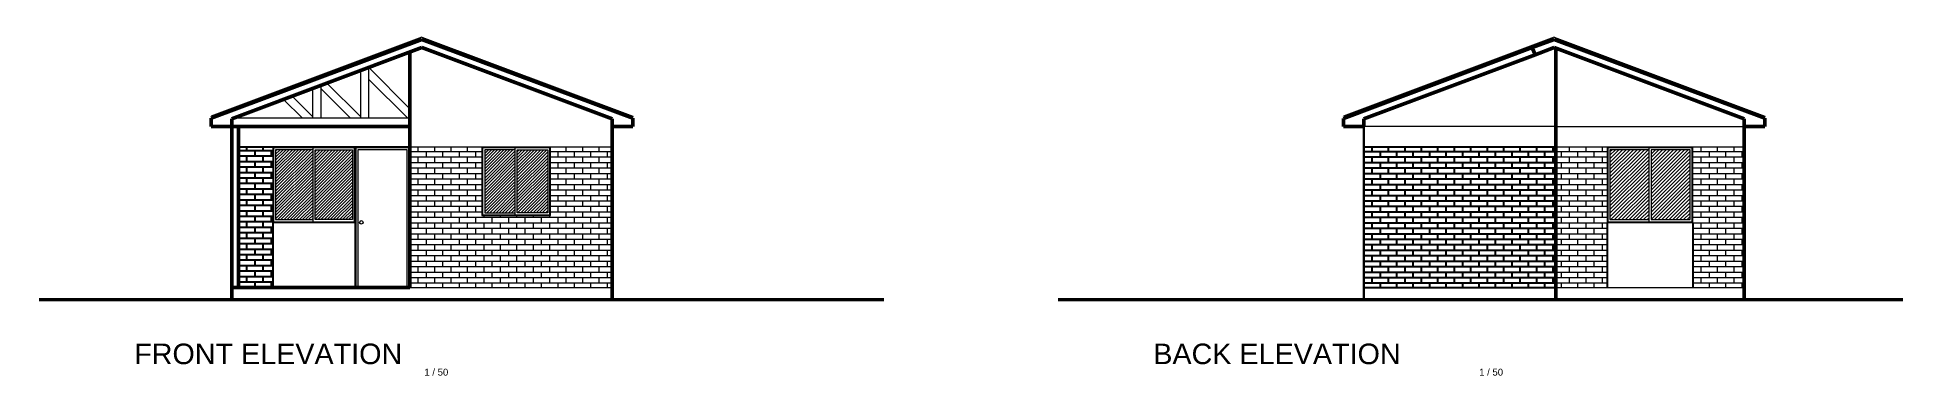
# Model space of a CAD drawing. Header units: inches. Extents: x 2.9 to 53.2, y 1.9 to 31.1.
# Drawn here: x 17.24 to 44.49, y 24.4 to 29.34 of the extents above; entities that cross this region are included whole.
import ezdxf

# ---------------------------------------------------------------- set-up
doc = ezdxf.new("R2010")
doc.units = ezdxf.units.IN
doc.header["$MEASUREMENT"] = 0
for name, color, linetype, lineweight in [('ACHURADO', 8, 'Continuous', 5), ('FINITO', 9, 'Continuous', 9), ('FINO', 1, 'Continuous', 13), ('FINOMED', 2, 'Continuous', 20), ('MURO', 4, 'Continuous', 50), ('MUROMED', 3, 'Continuous', 30), ('TEXTOTIT', 3, 'Continuous', 30)]:
    doc.layers.add(name, color=color, linetype=linetype, lineweight=lineweight)
doc.layers.add('FINISIMO', color=144, linetype='Continuous')
doc.layers.add('TEXTO', color=2, linetype='Continuous')
doc.styles.add('ARIAL', font='arial.ttf')
pattern_1 = [(0, (-19.92427, 11.828425), (0, 0.08001), []), (90, (-19.92427, 11.82843), (-0.12, 0.08001), [0.08001, -0.08001])]

msp = doc.modelspace()

# ---------------------------------------------------------------- texts
at = {"layer": 'TEXTO', "style": 'ARIAL'}
for p in [(22.8847, 24.3976), (38.2761, 24.3976)]:
    msp.add_text('1 / 50', height=0.1, dxfattribs=at).set_placement(p)
at = {"layer": 'TEXTOTIT', "style": 'ARIAL'}
for s, p in [('FRONT ELEVATION', (18.6507, 24.5649)), ('BACK ELEVATION', (33.5212, 24.5649))]:
    msp.add_text(s, height=0.3, dxfattribs=at).set_placement(p)

# ---------------------------------------------------------------- hatches: boundary and pattern name
at = {"layer": 'ACHURADO'}
h = msp.add_hatch(dxfattribs=at)
h.set_pattern_fill('ANSI31', color=256, scale=0.01, style=0)
h.set_pattern_definition([(45, (-3332.162834, -4538.92796), (-0.0224506403, 0.0224506403), [])])
h.paths.add_polyline_path([(21.2602, 27.6959), (20.7152, 27.6959), (20.7152, 26.6759), (21.2602, 26.6759)])
h.paths.add_polyline_path([(21.8352, 27.6959), (21.2902, 27.6959), (21.2902, 26.6759), (21.8352, 26.6759)])
h = msp.add_hatch(dxfattribs=at)
h.set_pattern_fill('AR-BRSTD', color=256, scale=0.03, style=0)
h.set_pattern_definition(pattern_1)
h.paths.add_polyline_path([(25.6252, 27.7359), (24.7252, 27.7359), (24.7252, 26.7359), (23.7252, 26.7359), (23.7252, 27.7359), (22.6752, 27.7359), (22.6752, 25.6859), (25.6252, 25.6859)])
h = msp.add_hatch(dxfattribs=at)
h.set_pattern_fill('ANSI31', color=256, scale=0.01, style=0)
h.set_pattern_definition([(45, (-3329.212834, -4538.92796), (-0.0224506403, 0.0224506403), [])])
h.paths.add_polyline_path([(24.2102, 27.6959), (23.7652, 27.6959), (23.7652, 26.7759), (24.2102, 26.7759)])
h.paths.add_polyline_path([(24.6852, 27.6959), (24.2402, 27.6959), (24.2402, 26.7759), (24.6852, 26.7759)])
h = msp.add_hatch(dxfattribs=at)
h.set_pattern_fill('AR-BRSTD', color=256, scale=0.03, style=0)
h.set_pattern_definition(pattern_1)
h.paths.add_polyline_path([(40.1456, 27.7359), (39.3956, 27.7359), (39.3956, 25.6859), (40.1456, 25.6859), (40.1456, 26.6359)])
h.paths.add_polyline_path([(41.3956, 26.6359), (41.3956, 25.6859), (42.1456, 25.6859), (42.1456, 27.7359), (41.3956, 27.7359)])
h = msp.add_hatch(dxfattribs=at)
h.set_pattern_fill('ANSI31', color=256, scale=0.3, style=0)
h.set_pattern_definition([(45, (-21.31509, 8.172062), (-0.026516504, 0.026516504), [])])
h.paths.add_polyline_path([(40.7556, 27.6959), (40.1856, 27.6959), (40.1856, 26.6759), (40.7556, 26.6759)])
h.paths.add_polyline_path([(40.7856, 26.6759), (41.3556, 26.6759), (41.3556, 27.6959), (40.7856, 27.6959)])
at = {"layer": 'FINISIMO'}
h = msp.add_hatch(dxfattribs=at)
h.set_pattern_fill('AR-BRSTD', color=256, scale=0.03, style=0)
h.set_pattern_definition([(0, (20.17518, 25.6859), (0, 0.08001), []), (90, (20.17518, 25.6859), (-0.12, 0.08001), [0.08001, -0.08001])])
h.paths.add_polyline_path([(20.6752, 27.7359), (20.1752, 27.7359), (20.1752, 25.6859), (20.6752, 25.6859), (20.6752, 26.6359)])
h = msp.add_hatch(dxfattribs=at)
h.set_pattern_fill('AR-BRSTD', color=256, scale=0.03, style=0)
h.set_pattern_definition(pattern_1)
h.paths.add_polyline_path([(39.3956, 27.7359), (36.5956, 27.7359), (36.5956, 25.6859), (39.3956, 25.6859)])

# ---------------------------------------------------------------- linework, layer by layer
at = {"layer": 'ACHURADO'}
msp.add_line((39.3956, 28.0359), (36.5956, 28.0359), dxfattribs=at)
at = {"layer": 'FINISIMO'}
for p, q in [((22.6752, 27.7359), (20.1752, 27.7359)), ((39.3956, 27.7359), (36.5956, 27.7359)), ((20.6752, 26.6359), (20.6752, 25.6859)), ((21.8752, 26.6359), (21.8752, 25.6859)), ((40.1456, 26.6359), (40.1456, 25.6859)), ((41.3956, 26.6359), (41.3956, 25.6859)), ((36.5956, 25.6859), (39.3956, 25.6859))]:
    msp.add_line(p, q, dxfattribs=at)
at = {"layer": 'FINITO'}
for p, q in [((22.8502, 29.3387), (19.7752, 28.1859)), ((22.8502, 29.3387), (25.9252, 28.1859)), ((39.3706, 29.3387), (36.2956, 28.1859)), ((39.3706, 29.3387), (42.4456, 28.1859)), ((39.3956, 28.0359), (42.1456, 28.0359)), ((20.7152, 27.6959), (20.7152, 26.6759)), ((21.2602, 27.6959), (20.7152, 27.6959)), ((21.2602, 26.6459), (21.2602, 27.7259)), ((25.6252, 27.7359), (22.6752, 27.7359)), ((24.2102, 27.6959), (23.7652, 27.6959)), ((23.7652, 27.6959), (23.7652, 26.7759)), ((24.2102, 26.7459), (24.2102, 27.7259)), ((42.1456, 27.7359), (39.3956, 27.7359)), ((23.7652, 26.7759), (24.2102, 26.7759)), ((20.7152, 26.6759), (21.2602, 26.6759)), ((22.6752, 25.6859), (25.6252, 25.6859)), ((39.3956, 25.6859), (42.1456, 25.6859))]:
    msp.add_line(p, q, dxfattribs=at)
for points in [[(20.6852, 26.6459), (21.8652, 26.6459), (21.8652, 27.7259), (20.6852, 27.7259)], [(21.2902, 27.6959), (21.8352, 27.6959), (21.8352, 26.6759), (21.2902, 26.6759)], [(21.8852, 25.6959), (22.6652, 25.6959), (22.6652, 27.7259), (21.8852, 27.7259)], [(21.9152, 25.6959), (22.6352, 25.6959), (22.6352, 27.6959), (21.9152, 27.6959)], [(23.7352, 26.7459), (24.7152, 26.7459), (24.7152, 27.7259), (23.7352, 27.7259)], [(24.2402, 27.6959), (24.6852, 27.6959), (24.6852, 26.7759), (24.2402, 26.7759)]]:
    msp.add_lwpolyline(points, close=True, dxfattribs=at)
at = {"layer": 'FINO', "color": 3}
for p, q in [((22.0717, 28.8969), (22.0717, 28.1559)), ((22.0734, 28.8975), (22.6752, 28.2958)), ((21.3727, 28.6348), (21.3727, 28.1559)), ((21.4636, 28.6689), (21.9517, 28.1808)), ((21.9517, 28.8519), (21.9517, 28.1559)), ((22.0717, 28.7295), (22.6453, 28.1559)), ((20.8317, 28.432), (21.1078, 28.1559)), ((20.9552, 28.4783), (21.2527, 28.1808)), ((21.2527, 28.5898), (21.2527, 28.1559)), ((21.3727, 28.5901), (21.8069, 28.1559)), ((22.6752, 28.1559), (20.0752, 28.1559))]:
    msp.add_line(p, q, dxfattribs=at)
at = {"layer": 'FINO'}
for p, q in [((40.7556, 27.6959), (40.1856, 27.6959)), ((40.1856, 27.6959), (40.1856, 26.6759)), ((40.7556, 26.6459), (40.7556, 27.7259)), ((40.1856, 26.6759), (40.7556, 26.6759))]:
    msp.add_line(p, q, dxfattribs=at)
for points in [[(20.6752, 26.6359), (21.8752, 26.6359), (21.8752, 27.7359), (20.6752, 27.7359)], [(21.8752, 25.6859), (22.6752, 25.6859), (22.6752, 27.7359), (21.8752, 27.7359)], [(23.7252, 26.7359), (24.7252, 26.7359), (24.7252, 27.7359), (23.7252, 27.7359)], [(40.1556, 26.6459), (41.3856, 26.6459), (41.3856, 27.7259), (40.1556, 27.7259)], [(40.7856, 26.6759), (41.3556, 26.6759), (41.3556, 27.6959), (40.7856, 27.6959)]]:
    msp.add_lwpolyline(points, close=True, dxfattribs=at)
msp.add_circle((21.9652, 26.6359), 0.025, dxfattribs=at)
at = {"layer": 'FINOMED'}
msp.add_lwpolyline([(40.1456, 26.6359), (41.3956, 26.6359), (41.3956, 27.7359), (40.1456, 27.7359)], close=True, dxfattribs=at)
at = {"layer": 'MURO', "color": 6}
for p, q in [((22.8502, 29.3087), (19.7752, 28.1559)), ((22.8502, 29.1887), (20.0752, 28.1484)), ((22.8502, 29.3087), (25.9252, 28.1559)), ((22.8502, 29.1887), (25.6252, 28.1484)), ((39.3706, 29.3087), (39.0486, 29.188)), ((39.0916, 29.0841), (39.0486, 29.188)), ((39.3702, 29.1885), (39.0916, 29.0841)), ((39.3706, 29.3087), (42.4456, 28.1559)), ((39.3711, 29.1885), (42.1456, 28.1484)), ((19.7752, 28.0359), (19.7752, 28.1559)), ((20.0752, 28.1484), (20.0752, 28.0359)), ((25.6252, 28.1484), (25.6252, 28.0359)), ((25.9252, 28.0359), (25.9252, 28.1559)), ((42.1456, 28.1484), (42.1456, 28.0359)), ((42.4456, 28.0359), (42.4456, 28.1559)), ((20.0752, 28.0359), (19.7752, 28.0359)), ((25.6252, 28.0359), (25.9252, 28.0359)), ((42.1456, 28.0359), (42.4456, 28.0359))]:
    msp.add_line(p, q, dxfattribs=at)
at = {"layer": 'MURO'}
for p, q in [((39.0486, 29.188), (36.2956, 28.1546)), ((39.3956, 29.1783), (39.3956, 25.5059)), ((22.6752, 29.116), (22.6752, 25.6859)), ((39.0916, 29.0841), (36.5956, 28.1472)), ((36.2956, 28.0359), (36.2956, 28.1546)), ((36.5956, 28.1472), (36.5956, 28.0359)), ((22.6752, 28.0359), (20.0752, 28.0359)), ((20.0752, 28.0359), (20.0752, 25.6859)), ((20.1752, 28.0359), (20.1752, 25.6859)), ((25.6252, 28.0359), (25.6252, 25.5059)), ((36.5956, 28.0359), (36.2956, 28.0359)), ((42.1456, 28.0359), (42.1456, 25.5059)), ((20.0752, 25.6859), (22.6752, 25.6859)), ((20.0752, 25.6859), (20.0752, 25.5059))]:
    msp.add_line(p, q, dxfattribs=at)
at = {"layer": 'MURO', "const_width": 0.05}
for points in [[(17.2629, 25.5059), (29.5897, 25.5059)], [(32.1334, 25.5059), (44.4602, 25.5059)]]:
    msp.add_lwpolyline(points, dxfattribs=at)
at = {"layer": 'MUROMED'}
msp.add_line((36.5956, 28.0359), (36.5956, 25.5059), dxfattribs=at)

msp.set_redraw_order([(e.dxf.handle, doc.entitydb.next_handle()) for e in msp.query("TEXT MTEXT ATTDEF DIMENSION ARC_DIMENSION")])  # texts and dimensions are drawn at this point

doc.saveas('drawing.dxf')
